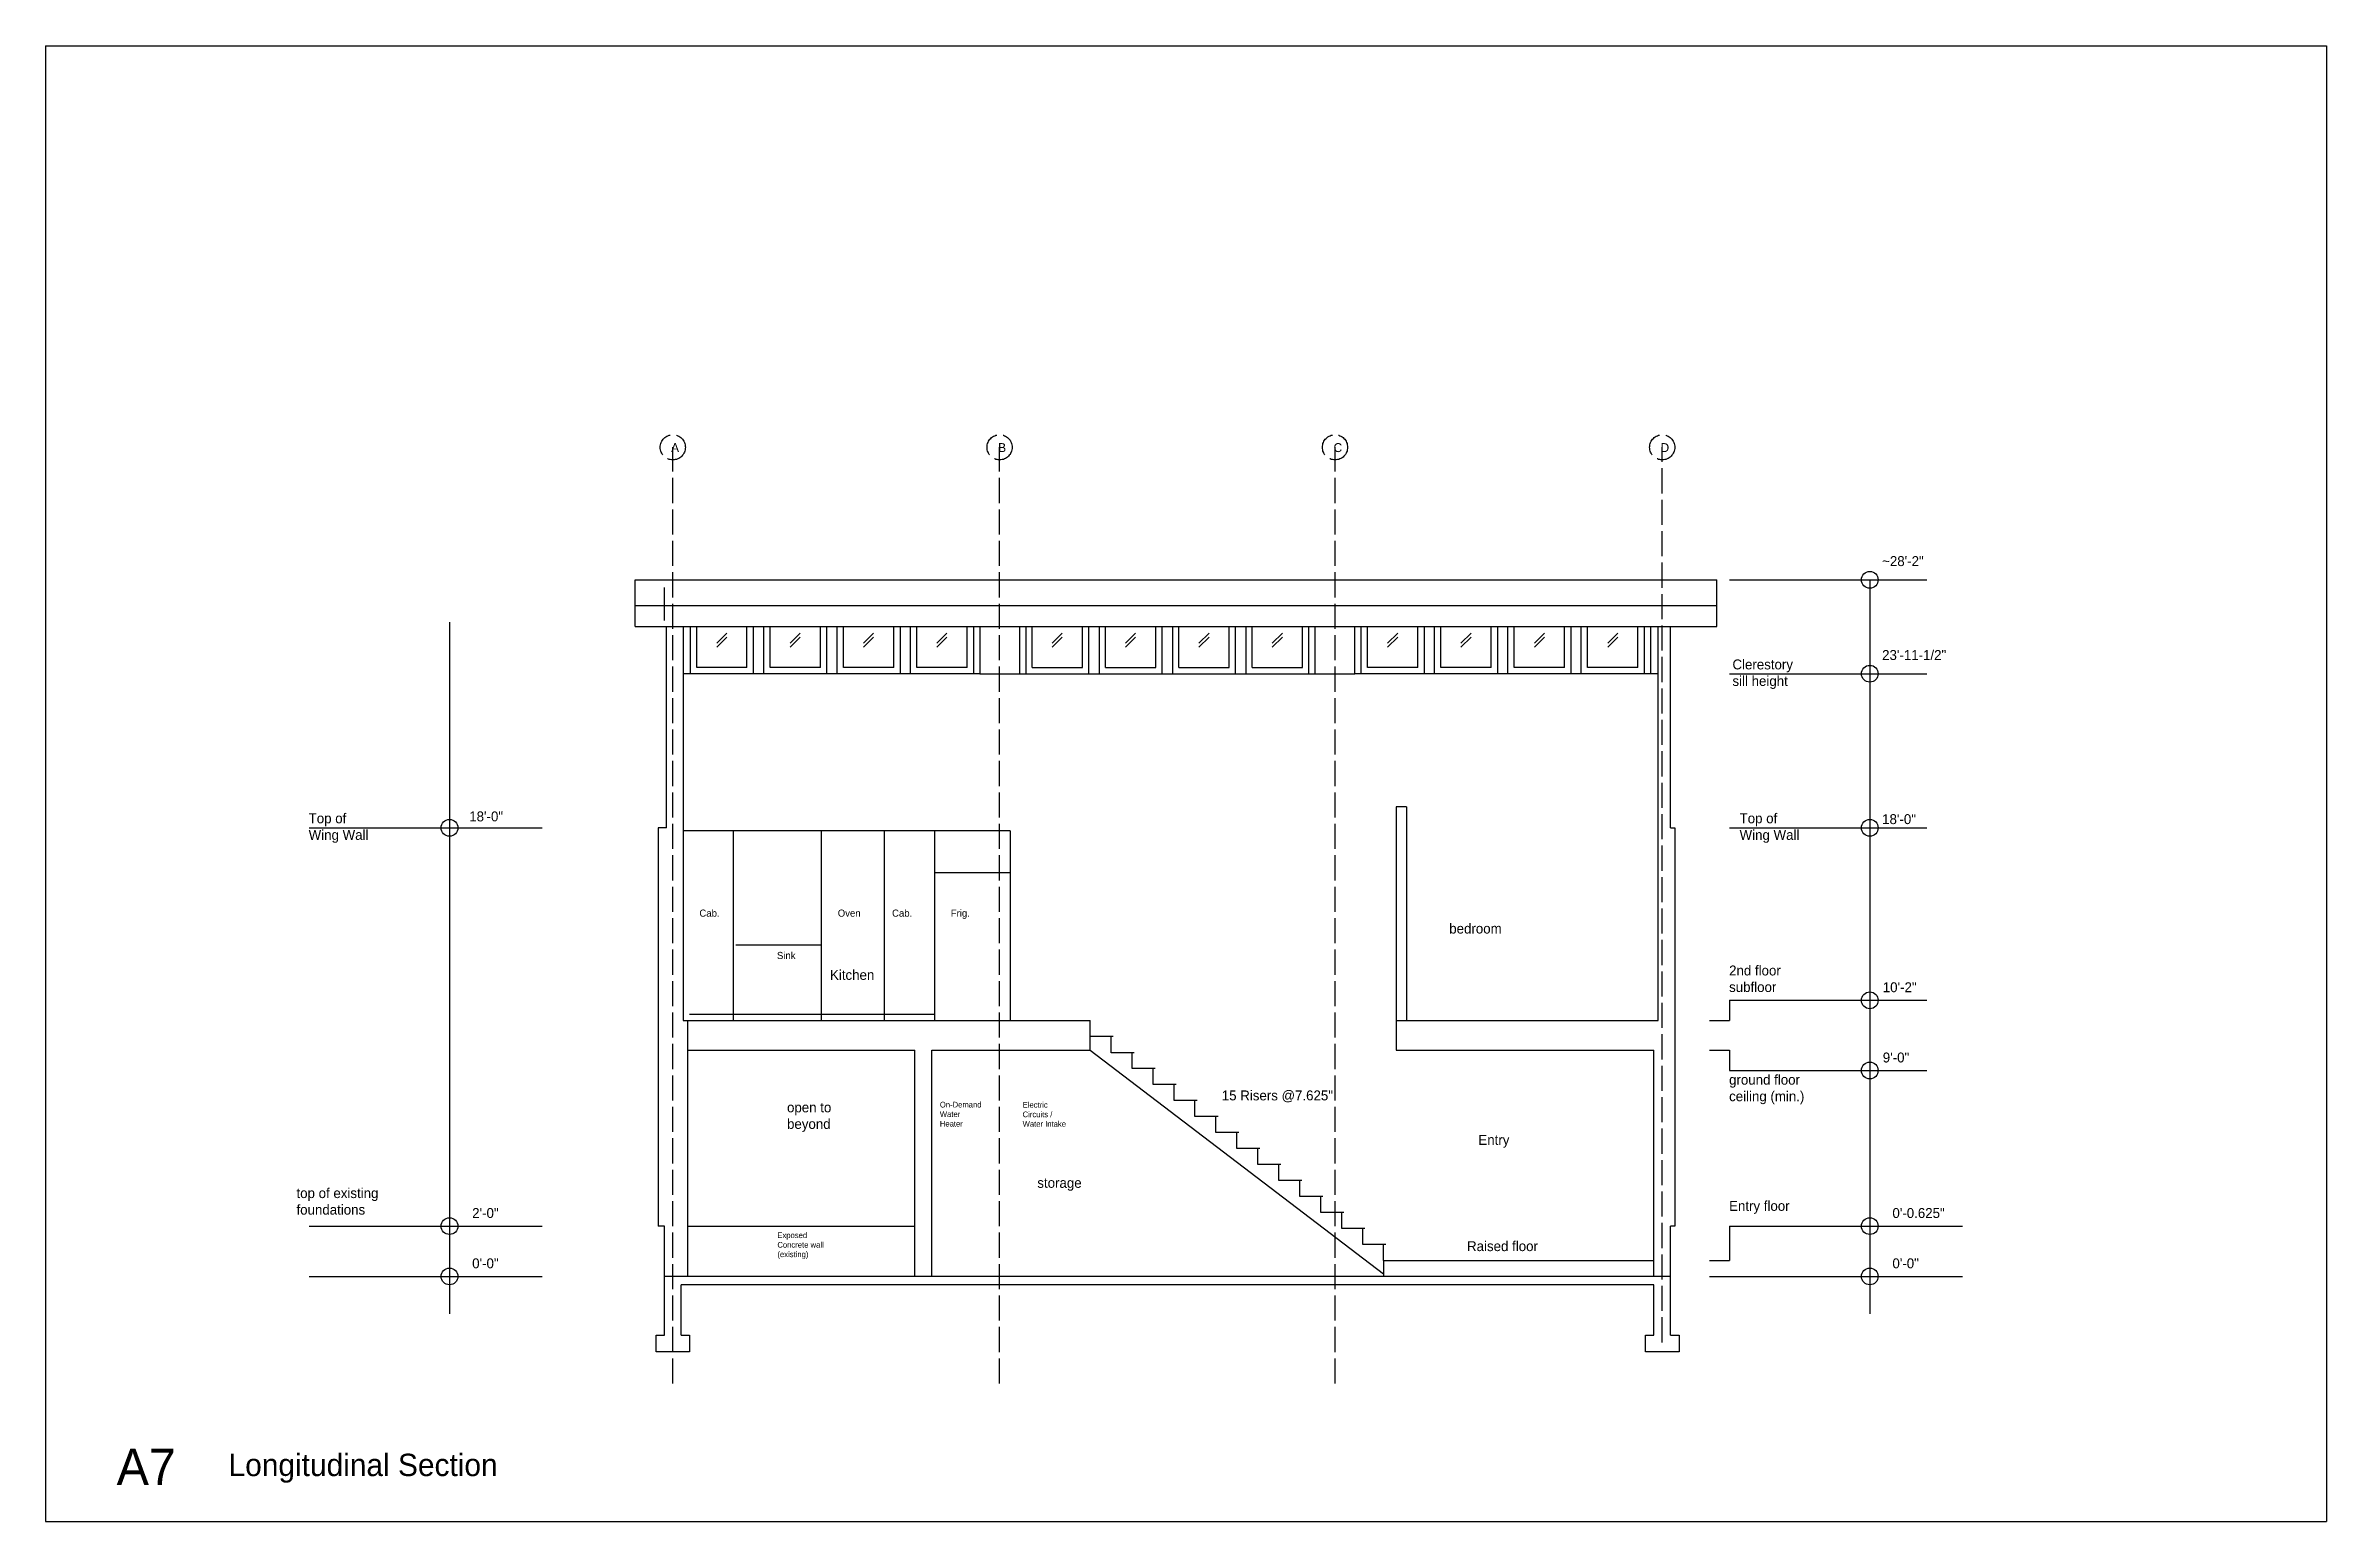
# Model space of a CAD drawing. Header units: inches. Extents: x 967 to 5652, y 0 to 2983.
# Drawn here: x 3365 to 4453, y 2279 to 2983 of the extents above; entities that cross this region are included whole.
import ezdxf

# ---------------------------------------------------------------- set-up
doc = ezdxf.new("R2010")
doc.units = ezdxf.units.IN
doc.header["$MEASUREMENT"] = 0
doc.linetypes.add('ACAD_ISO02W100', pattern=[15, 12, -3])
for name, color, linetype in [('const', 7, 'Continuous'), ('e1', 7, 'Continuous'), ('e2', 251, 'Continuous'), ('grid', 252, 'ACAD_ISO02W100'), ('millwork', 253, 'Continuous'), ('stairs', 140, 'Continuous'), ('walls', 7, 'Continuous')]:
    doc.layers.add(name, color=color, linetype=linetype)

msp = doc.modelspace()

# ---------------------------------------------------------------- texts
at = {"layer": 'const', "attachment_point": 1}
for s, insert, char_height, width in [('A', (3663.5, 2793), 4.26, 1625.197), ('B', (3819.5, 2793), 4.26, 1625.197), ('C', (3979.5, 2793), 4.26, 1625.197), ('D', (4135.5, 2793), 4.26, 1625.197), ('~28\'-2"', (4241.2, 2739.1), 4.74, 1805.775), ('Clerestory^Jsill height', (4169.8, 2689.8), 4.736, 1805.775), ('23\'-11-1/2"', (4241.2, 2694.3), 4.736, 1805.775), ('\\PTop of\\PWing Wall', (3490.6, 2624.3), 4.74, 1805.775), ('18\'-0"', (3567.2, 2617.3), 4.74, 1805.775), ('\\PTop of\\PWing Wall', (4173.2, 2624.3), 4.74, 1805.775), ('\\P18\'-0"', (4241.2, 2623.9), 4.74, 1805.775), ('\\pt3.4098;Cab.', (3677, 2570.5), 3.41, 1300.158), ('\\pt3.4098;Oven', (3743, 2570.5), 3.41, 1300.158), ('\\pt3.4098;Cab.', (3768.9, 2570.5), 3.41, 1300.158), ('\\pt3.4098;Frig.', (3796.9, 2570.5), 3.41, 1300.158), ('bedroom', (4034.7, 2563.8), 4.74, 1805.775), ('\\pt3.4098;Sink', (3714, 2550.3), 3.41, 1300.158), ('Kitchen', (3739.3, 2541.7), 4.74, 1805.775), ('2nd floor^Jsubfloor', (4168.2, 2543.8), 4.736, 1805.775), ('10\'-2"', (4241.5, 2535.8), 4.74, 1805.775), ('ground floor^Jceiling (min.)', (4168.2, 2491.7), 4.736, 1805.775), ('9\'-0"', (4241.5, 2502.3), 4.74, 1805.775), ('15 Risers @7.625"', (3926.2, 2484.2), 4.736, 1805.775), ('open to^Jbeyond', (3718.8, 2478.5), 4.736, 1805.775), ('\\pt2.7279;On-Demand^JWater^JHeater', (3791.7, 2478.8), 2.728, 1040.126), ('\\pt2.7279;Electric^JCircuits /^JWater Intake', (3831.2, 2478.7), 2.728, 1040.126), ('Entry', (4048.6, 2463), 4.74, 1805.775), ('top of existing^Jfoundations', (3484.8, 2437.6), 4.736, 1805.775), ('storage', (3838.2, 2442.5), 4.74, 1805.775), ('2\'-0"', (3568.6, 2428.1), 4.74, 1805.775), ('Entry floor', (4168.2, 2431.5), 4.736, 1805.775), ('0\'-0.625"', (4246.1, 2428.1), 4.74, 1805.775), ('\\pt2.7279;Exposed^JConcrete wall^J(existing)', (3714.2, 2416.5), 2.728, 1040.126), ('Raised floor', (4043.2, 2412.3), 4.736, 1805.775), ('0\'-0"', (3568.6, 2404.1), 4.74, 1805.775), ('0\'-0"', (4246.1, 2404.1), 4.74, 1805.775), ('A7', (3399, 2313.3), 17.26, 6582.049), ('Longitudinal Section', (3452.4, 2310.9), 10.656, 4062.993)]:
    msp.add_mtext(s, dxfattribs=dict(at, insert=insert, char_height=char_height, width=width))

# ---------------------------------------------------------------- linework, layer by layer
for p, q in [((3365.1, 2982.6), (3365.1, 2278.6)), ((3365.1, 2982.6), (4453.1, 2982.6)), ((4453.1, 2982.6), (4453.1, 2278.6)), ((3365.1, 2278.6), (4453.1, 2278.6))]:
    msp.add_line(p, q)
at = {"layer": 'e1'}
for p, q in [((4140.3, 2609.5), (4142.3, 2609.5)), ((3660.3, 2419.5), (3657.3, 2419.5))]:
    msp.add_line(p, q, dxfattribs=at)
at = {"layer": 'e2'}
for p, q in [((3660.3, 2708.4), (3660.3, 2724.1)), ((4168.4, 2727.8), (4262.5, 2727.8)), ((4235.3, 2727.8), (4235.3, 2377.6)), ((3557.8, 2707.6), (3557.8, 2377.6)), ((3672.7, 2683), (3672.7, 2705.6)), ((3675.7, 2686), (3675.7, 2705.6)), ((3685.3, 2697.6), (3690.1, 2702.4)), ((3685.3, 2695.6), (3690.1, 2700.4)), ((3699.7, 2686), (3699.7, 2705.6)), ((3702.7, 2705.6), (3702.7, 2683)), ((3707.7, 2683), (3707.7, 2705.6)), ((3710.7, 2686), (3710.7, 2705.6)), ((3720.3, 2697.6), (3725.1, 2702.4)), ((3720.3, 2695.6), (3725.1, 2700.4)), ((3734.7, 2686), (3734.7, 2705.6)), ((3737.7, 2705.6), (3737.7, 2683)), ((3742.7, 2683), (3742.7, 2705.6)), ((3745.7, 2686), (3745.7, 2705.6)), ((3755.3, 2697.6), (3760.1, 2702.4)), ((3755.3, 2695.6), (3760.1, 2700.4)), ((3769.7, 2686), (3769.7, 2705.6)), ((3772.7, 2705.6), (3772.7, 2683)), ((3777.7, 2683), (3777.7, 2705.6)), ((3780.7, 2686), (3780.7, 2705.6)), ((3790.3, 2697.6), (3795.1, 2702.4)), ((3790.3, 2695.6), (3795.1, 2700.4)), ((3804.7, 2686), (3804.7, 2705.6)), ((3807.7, 2705.6), (3807.7, 2683)), ((3810.7, 2705.6), (3810.7, 2683)), ((3829.7, 2705.6), (3829.7, 2683)), ((3832.7, 2705.6), (3832.7, 2683)), ((3835.7, 2686), (3835.7, 2705.6)), ((3845.3, 2697.6), (3850.1, 2702.4)), ((3845.3, 2695.6), (3850.1, 2700.4)), ((3859.7, 2686), (3859.7, 2705.6)), ((3862.7, 2683), (3862.7, 2705.6)), ((3867.7, 2705.6), (3867.7, 2683)), ((3870.7, 2686), (3870.7, 2705.6)), ((3880.3, 2697.6), (3885.1, 2702.4)), ((3880.3, 2695.6), (3885.1, 2700.4)), ((3894.7, 2686), (3894.7, 2705.6)), ((3897.7, 2683), (3897.7, 2705.6)), ((3902.7, 2705.6), (3902.7, 2683)), ((3905.7, 2686), (3905.7, 2705.6)), ((3915.3, 2697.6), (3920.1, 2702.4)), ((3915.3, 2695.6), (3920.1, 2700.4)), ((3929.7, 2686), (3929.7, 2705.6)), ((3932.7, 2683), (3932.7, 2705.6)), ((3937.7, 2705.6), (3937.7, 2683)), ((3940.7, 2686), (3940.7, 2705.6)), ((3950.3, 2697.6), (3955.1, 2702.4)), ((3950.3, 2695.6), (3955.1, 2700.4)), ((3964.7, 2686), (3964.7, 2705.6)), ((3967.7, 2683), (3967.7, 2705.6)), ((3970.7, 2683), (3970.7, 2705.6)), ((3989.7, 2683), (3989.7, 2705.6)), ((3992.7, 2683), (3992.7, 2705.6)), ((3995.7, 2686), (3995.7, 2705.6)), ((4005.3, 2697.6), (4010.1, 2702.4)), ((4005.3, 2695.6), (4010.1, 2700.4)), ((4019.7, 2686), (4019.7, 2705.6)), ((4022.7, 2705.6), (4022.7, 2683)), ((4027.7, 2683), (4027.7, 2705.6)), ((4030.7, 2686), (4030.7, 2705.6)), ((4040.3, 2697.6), (4045.1, 2702.4)), ((4040.3, 2695.6), (4045.1, 2700.4)), ((4054.7, 2686), (4054.7, 2705.6)), ((4057.7, 2705.6), (4057.7, 2683)), ((4062.7, 2683), (4062.7, 2705.6)), ((4065.7, 2686), (4065.7, 2705.6)), ((4075.3, 2697.6), (4080.1, 2702.4)), ((4075.3, 2695.6), (4080.1, 2700.4)), ((4089.7, 2686), (4089.7, 2705.6)), ((4092.7, 2705.6), (4092.7, 2683)), ((4097.7, 2683), (4097.7, 2705.6)), ((4100.7, 2686), (4100.7, 2705.6)), ((4110.3, 2697.6), (4115.1, 2702.4)), ((4110.3, 2695.6), (4115.1, 2700.4)), ((4124.7, 2686), (4124.7, 2705.6)), ((4127.7, 2705.6), (4127.7, 2683)), ((4130.7, 2705.6), (4130.7, 2683)), ((3810.7, 2683), (3669.3, 2683)), ((3699.7, 2686), (3675.7, 2686)), ((3734.7, 2686), (3710.7, 2686)), ((3769.7, 2686), (3745.7, 2686)), ((3804.7, 2686), (3780.7, 2686)), ((3810.7, 2683), (3829.7, 2683)), ((3829.7, 2683), (3989.7, 2683)), ((3835.7, 2686), (3859.7, 2686)), ((3870.7, 2686), (3894.7, 2686)), ((3897.7, 2683), (3902.7, 2683)), ((3905.7, 2686), (3929.7, 2686)), ((3940.7, 2686), (3964.7, 2686)), ((4130.7, 2683), (3989.7, 2683)), ((4019.7, 2686), (3995.7, 2686)), ((4054.7, 2686), (4030.7, 2686)), ((4062.7, 2683), (4057.7, 2683)), ((4089.7, 2686), (4065.7, 2686)), ((4124.7, 2686), (4100.7, 2686)), ((4134.3, 2683), (4130.7, 2683)), ((4168.4, 2683), (4262.5, 2683)), ((3490.9, 2609.5), (3602, 2609.5)), ((3825.3, 2608), (3669.3, 2608)), ((3693.3, 2517.5), (3693.3, 2608)), ((3735.3, 2517.5), (3735.3, 2608)), ((3765.3, 2517.5), (3765.3, 2608)), ((3789.3, 2517.5), (3789.3, 2608)), ((3825.3, 2608), (3825.3, 2517.5)), ((4168.4, 2609.5), (4262.5, 2609.5)), ((3825.3, 2588), (3789.3, 2588)), ((3735.3, 2553.5), (3694.3, 2553.5)), ((4168.4, 2527.2), (4262.5, 2527.2)), ((4168.4, 2527.2), (4168.4, 2517.5)), ((3789.3, 2520.5), (3672.3, 2520.5)), ((4158.9, 2517.5), (4168.4, 2517.5)), ((4158.9, 2503.5), (4168.4, 2503.5)), ((4168.4, 2503.5), (4168.4, 2493.7)), ((4168.4, 2493.7), (4262.5, 2493.7)), ((3490.9, 2419.5), (3602, 2419.5)), ((3671.3, 2419.5), (3779.8, 2419.5)), ((4168.4, 2419.5), (4262.5, 2419.5)), ((4168.4, 2419.5), (4168.4, 2403.1)), ((4247.7, 2419.5), (4279.6, 2419.5)), ((3490.9, 2395.5), (3585, 2395.5)), ((3570.2, 2395.5), (3602, 2395.5)), ((4158.9, 2403.1), (4168.4, 2403.1)), ((4158.9, 2395.5), (4262.5, 2395.5)), ((4247.7, 2395.5), (4279.6, 2395.5))]:
    msp.add_line(p, q, dxfattribs=at)
for centre in [(4235.3, 2727.8), (4235.3, 2683), (3557.8, 2609.5), (4235.3, 2609.5), (4235.3, 2527.2), (4235.3, 2493.7), (3557.8, 2419.5), (4235.3, 2419.5), (3557.8, 2395.5), (4235.3, 2395.5)]:
    msp.add_circle(centre, 4, dxfattribs=at)
at = {"layer": 'grid'}
for p, q in [((3664.3, 2344.4), (3664.3, 2791)), ((3820.2, 2344.4), (3820.2, 2791)), ((3980.2, 2344.4), (3980.2, 2791)), ((4136.3, 2364), (4136.3, 2791))]:
    msp.add_line(p, q, dxfattribs=at)
for centre in [(3664.3, 2791), (3820.2, 2791), (3980.2, 2791), (4136.3, 2791)]:
    msp.add_circle(centre, 6, dxfattribs=at)
at = {"layer": 'millwork'}
for p, q in [((3646.3, 2715.6), (3646.3, 2727.8)), ((3646.3, 2727.8), (4162.3, 2727.8)), ((4162.3, 2715.6), (4162.3, 2727.8))]:
    msp.add_line(p, q, dxfattribs=at)
at = {"layer": 'stairs'}
for p, q in [((3874.4, 2509.9), (3863.4, 2509.9)), ((3873.4, 2502.2), (3873.4, 2509.9)), ((3884.4, 2502.2), (3873.4, 2502.2)), ((3883.4, 2494.6), (3883.4, 2502.2)), ((3894.4, 2494.6), (3883.4, 2494.6)), ((3893.4, 2487), (3893.4, 2494.6)), ((3904.4, 2487), (3893.4, 2487)), ((3903.4, 2479.4), (3903.4, 2487)), ((3914.4, 2479.4), (3903.4, 2479.4)), ((3913.4, 2471.7), (3913.4, 2479.4)), ((3924.4, 2471.7), (3913.4, 2471.7)), ((3923.4, 2464.1), (3923.4, 2471.7)), ((3934.4, 2464.1), (3923.4, 2464.1)), ((3933.4, 2456.5), (3933.4, 2464.1)), ((3944.4, 2456.5), (3933.4, 2456.5)), ((3943.4, 2448.8), (3943.4, 2456.5)), ((3954.4, 2448.8), (3943.4, 2448.8)), ((3953.4, 2441.2), (3953.4, 2448.8)), ((3964.4, 2441.2), (3953.4, 2441.2)), ((3963.4, 2433.6), (3963.4, 2441.2)), ((3974.4, 2433.6), (3963.4, 2433.6)), ((3973.4, 2426), (3973.4, 2433.6)), ((3984.4, 2426), (3973.4, 2426)), ((3983.4, 2418.3), (3983.4, 2426)), ((3994.4, 2418.3), (3983.4, 2418.3)), ((3993.4, 2410.7), (3993.4, 2418.3)), ((4004.4, 2410.7), (3993.4, 2410.7)), ((4003.4, 2403.1), (4003.4, 2410.7))]:
    msp.add_line(p, q, dxfattribs=at)
at = {"layer": 'walls'}
for p, q in [((3646.3, 2705.6), (3646.3, 2715.6)), ((3646.3, 2715.6), (4162.3, 2715.6)), ((4162.3, 2705.6), (4162.3, 2715.6)), ((3646.3, 2705.6), (4162.3, 2705.6)), ((3661.3, 2609.5), (3661.3, 2705.6)), ((3669.3, 2705.6), (3669.3, 2517.5)), ((4134.3, 2517.5), (4134.3, 2705.6)), ((4140.3, 2609.5), (4140.3, 2705.6)), ((4009.3, 2619.5), (4009.3, 2503.5)), ((4014.3, 2619.5), (4009.3, 2619.5)), ((4014.3, 2619.5), (4014.3, 2517.5)), ((3657.3, 2609.5), (3657.3, 2419.5)), ((3661.3, 2609.5), (3657.3, 2609.5)), ((4142.3, 2609.5), (4142.3, 2419.5)), ((3669.3, 2517.5), (3863.4, 2517.5)), ((3671.3, 2517.5), (3671.3, 2395.5)), ((3863.4, 2503.5), (3863.4, 2517.5)), ((4009.3, 2517.5), (4134.3, 2517.5)), ((3671.3, 2503.5), (3779.8, 2503.5)), ((3779.8, 2395.5), (3779.8, 2503.5)), ((3787.8, 2395.5), (3787.8, 2503.5)), ((3787.8, 2503.5), (3863.4, 2503.5)), ((3863.4, 2503.5), (4003.4, 2396.7)), ((4009.3, 2503.5), (4132.3, 2503.5)), ((4132.3, 2395.5), (4132.3, 2503.5)), ((3660.3, 2367.5), (3660.3, 2419.5)), ((4140.3, 2367.5), (4140.3, 2419.5)), ((4142.3, 2419.5), (4140.3, 2419.5)), ((4140.3, 2395.5), (3660.3, 2395.5)), ((4003.4, 2403.1), (4003.4, 2395.5)), ((4003.4, 2403.1), (4132.3, 2403.1)), ((4132.3, 2391.5), (3668.3, 2391.5)), ((3668.3, 2367.5), (3668.3, 2391.5)), ((4132.3, 2367.5), (4132.3, 2391.5)), ((3656.3, 2367.5), (3660.3, 2367.5)), ((3656.3, 2359.5), (3656.3, 2367.5)), ((3668.3, 2367.5), (3672.3, 2367.5)), ((3672.3, 2367.5), (3672.3, 2359.5)), ((4128.3, 2359.5), (4128.3, 2367.5)), ((4128.3, 2367.5), (4132.3, 2367.5)), ((4140.3, 2367.5), (4144.3, 2367.5)), ((4144.3, 2367.5), (4144.3, 2359.5)), ((3672.3, 2359.5), (3656.3, 2359.5)), ((4144.3, 2359.5), (4128.3, 2359.5))]:
    msp.add_line(p, q, dxfattribs=at)

msp.set_redraw_order([(e.dxf.handle, doc.entitydb.next_handle()) for e in msp.query("TEXT MTEXT ATTDEF DIMENSION ARC_DIMENSION")])  # texts and dimensions are drawn at this point

doc.saveas('drawing.dxf')
